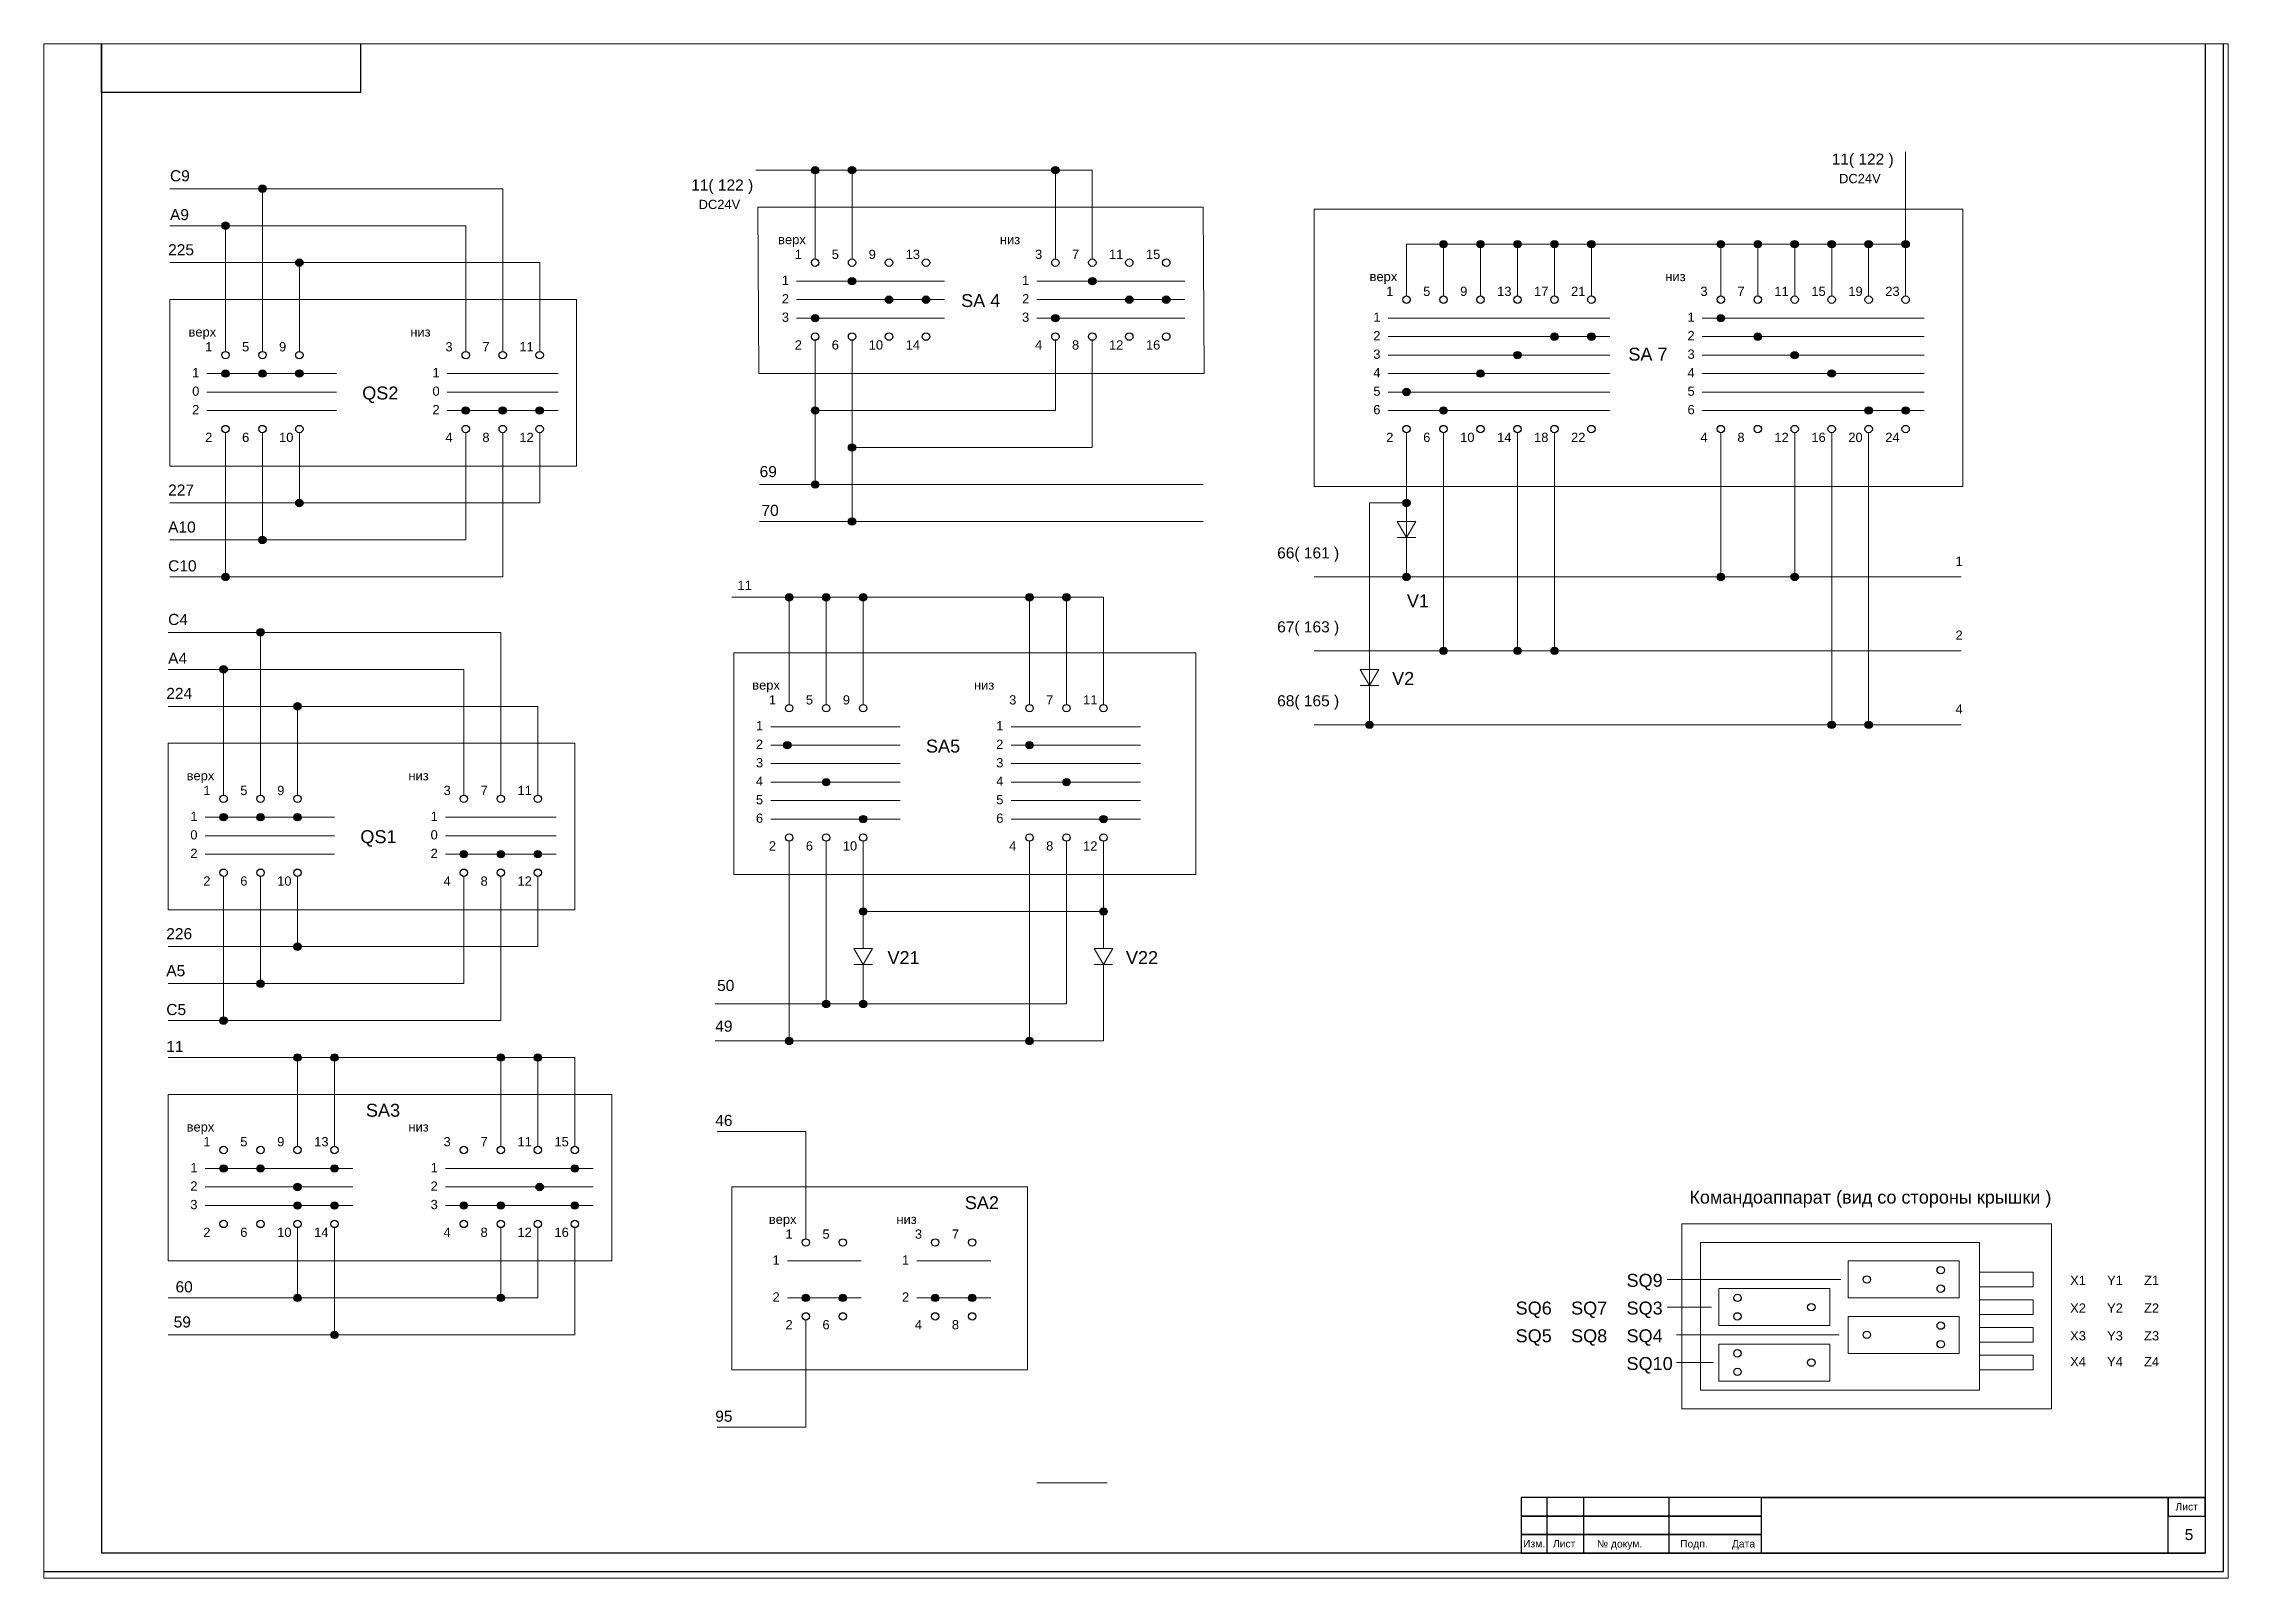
# Paper-space layout 'Лист5' of a CAD drawing. Header units: millimetres. Extents: x 0 to 287, y 0 to 201.
# The model-space entities are those that its viewports show. They can reach past a viewport. Long polylines and large blocks are cut down to what shows.
import ezdxf

# ---------------------------------------------------------------- set-up
doc = ezdxf.new("R2010")
doc.units = ezdxf.units.MM
doc.layers.get('0').update_dxf_attribs({"lineweight": 20})
for name, color, linetype, lineweight in [('Маркировка', 7, 'Continuous', 25), ('Оформление', 7, 'Continuous', 30), ('Элементы', 7, 'Continuous', 25)]:
    doc.layers.add(name, color=color, linetype=linetype, lineweight=lineweight)
doc.styles.get("Standard").update_dxf_attribs({"font": 'arial.ttf'})

psp = doc.layouts.new('Лист5')

msp = doc.modelspace()

# ---------------------------------------------------------------- texts
at = {"layer": 'Маркировка'}
for s, height, p in [('11( 122 )', 3, (5090, 2261.5)), ('C9', 3, (4640.5, 2257)), ('11( 122 )', 3, (4781.5, 2254.5)), ('DC24V', 2.5, (5092, 2256.5)), ('DC24V', 2.5, (4783.5, 2249.5)), ('A9', 3, (4640.5, 2246.5)), ('225', 3, (4640, 2237)), ('верх', 2.5, (4805, 2240)), ('низ', 2.5, (4865, 2240)), ('1', 2.5, (4809.5, 2236)), ('5', 2.5, (4819.5, 2236)), ('9', 2.5, (4829.5, 2236)), ('13', 2.5, (4839.5, 2236)), ('3', 2.5, (4874.5, 2236)), ('7', 2.5, (4884.5, 2236)), ('11', 2.5, (4894.5, 2236)), ('15', 2.5, (4904.5, 2236)), ('1', 2.5, (4806, 2229)), ('1', 2.5, (4871, 2229)), ('верх', 2.5, (4965, 2230)), ('1', 2.5, (4969.5, 2226)), ('5', 2.5, (4979.5, 2226)), ('9', 2.5, (4989.5, 2226)), ('13', 2.5, (4999.5, 2226)), ('17', 2.5, (5009.5, 2226)), ('21', 2.5, (5019.5, 2226)), ('низ', 2.5, (5045, 2230)), ('3', 2.5, (5054.5, 2226)), ('7', 2.5, (5064.5, 2226)), ('11', 2.5, (5074.5, 2226)), ('15', 2.5, (5084.5, 2226)), ('19', 2.5, (5094.5, 2226)), ('23', 2.5, (5104.5, 2226)), ('2', 2.5, (4806, 2224)), ('SA 4', 3.5, (4854.5, 2223)), ('2', 2.5, (4871, 2224)), ('верх', 2.5, (4645.5, 2215)), ('низ', 2.5, (4705.5, 2215)), ('3', 2.5, (4806, 2219)), ('3', 2.5, (4871, 2219)), ('2', 2.5, (4966, 2214)), ('1', 2.5, (4966, 2219)), ('2', 2.5, (5051, 2214)), ('1', 2.5, (5051, 2219)), ('1', 2.5, (4650, 2211)), ('5', 2.5, (4660, 2211)), ('9', 2.5, (4670, 2211)), ('3', 2.5, (4715, 2211)), ('7', 2.5, (4725, 2211)), ('11', 2.5, (4735, 2211)), ('2', 2.5, (4809.5, 2211.5)), ('6', 2.5, (4819.5, 2211.5)), ('10', 2.5, (4829.5, 2211.5)), ('14', 2.5, (4839.5, 2211.5)), ('4', 2.5, (4874.5, 2211.5)), ('8', 2.5, (4884.5, 2211.5)), ('12', 2.5, (4894.5, 2211.5)), ('16', 2.5, (4904.5, 2211.5)), ('3', 2.5, (4966, 2209)), ('SA 7', 3.5, (5035, 2208.5)), ('3', 2.5, (5051, 2209)), ('1', 2.5, (4646.5, 2204)), ('1', 2.5, (4711.5, 2204)), ('4', 2.5, (4966, 2204)), ('4', 2.5, (5051, 2204)), ('0', 2.5, (4646.5, 2199)), ('QS2', 3.5, (4692.5, 2198)), ('0', 2.5, (4711.5, 2199)), ('5', 2.5, (4966, 2199)), ('5', 2.5, (5051, 2199)), ('2', 2.5, (4646.5, 2194)), ('2', 2.5, (4711.5, 2194)), ('6', 2.5, (4966, 2194)), ('6', 2.5, (5051, 2194)), ('2', 2.5, (4650, 2186.5)), ('6', 2.5, (4660, 2186.5)), ('10', 2.5, (4670, 2186.5)), ('4', 2.5, (4715, 2186.5)), ('8', 2.5, (4725, 2186.5)), ('12', 2.5, (4735, 2186.5)), ('2', 2.5, (4969.5, 2186.5)), ('6', 2.5, (4979.5, 2186.5)), ('10', 2.5, (4989.5, 2186.5)), ('14', 2.5, (4999.5, 2186.5)), ('18', 2.5, (5009.5, 2186.5)), ('22', 2.5, (5019.5, 2186.5)), ('4', 2.5, (5054.5, 2186.5)), ('8', 2.5, (5064.5, 2186.5)), ('12', 2.5, (5074.5, 2186.5)), ('16', 2.5, (5084.5, 2186.5)), ('20', 2.5, (5094.5, 2186.5)), ('24', 2.5, (5104.5, 2186.5)), ('227', 3, (4640, 2172)), ('69', 3, (4800, 2177)), ('70', 3, (4800.5, 2166.5)), ('A10', 3, (4640, 2162)), ('66( 161 )', 3, (4940, 2155)), ('C10', 3, (4640, 2151.5)), ('1', 2.5, (5123.5, 2153)), ('11', 2.5, (4794, 2146.5)), ('V1', 3.5, (4975.09, 2141.79)), ('C4', 3, (4640, 2137)), ('67( 163 )', 3, (4940, 2135)), ('2', 2.5, (5123.5, 2133)), ('A4', 3, (4640, 2126.5)), ('V2', 3.5, (4971.09, 2120.79)), ('224', 3, (4639.5, 2117)), ('верх', 2.5, (4798, 2119.5)), ('1', 2.5, (4802.5, 2115.5)), ('5', 2.5, (4812.5, 2115.5)), ('9', 2.5, (4822.5, 2115.5)), ('низ', 2.5, (4858, 2119.5)), ('3', 2.5, (4867.5, 2115.5)), ('7', 2.5, (4877.5, 2115.5)), ('11', 2.5, (4887.5, 2115.5)), ('68( 165 )', 3, (4940, 2115)), ('1', 2.5, (4799, 2108.5)), ('1', 2.5, (4864, 2108.5)), ('4', 2.5, (5123.5, 2113)), ('2', 2.5, (4799, 2103.5)), ('SA5', 3.5, (4845, 2102.5)), ('2', 2.5, (4864, 2103.5)), ('3', 2.5, (4799, 2098.5)), ('3', 2.5, (4864, 2098.5)), ('верх', 2.5, (4645, 2095)), ('1', 2.5, (4649.5, 2091)), ('5', 2.5, (4659.5, 2091)), ('9', 2.5, (4669.5, 2091)), ('низ', 2.5, (4705, 2095)), ('3', 2.5, (4714.5, 2091)), ('7', 2.5, (4724.5, 2091)), ('11', 2.5, (4734.5, 2091)), ('4', 2.5, (4799, 2093.5)), ('4', 2.5, (4864, 2093.5)), ('1', 2.5, (4646, 2084)), ('1', 2.5, (4711, 2084)), ('5', 2.5, (4799, 2088.5)), ('5', 2.5, (4864, 2088.5)), ('0', 2.5, (4646, 2079)), ('QS1', 3.5, (4692, 2078)), ('0', 2.5, (4711, 2079)), ('6', 2.5, (4799, 2083.5)), ('6', 2.5, (4864, 2083.5)), ('2', 2.5, (4646, 2074)), ('2', 2.5, (4711, 2074)), ('2', 2.5, (4802.5, 2076)), ('6', 2.5, (4812.5, 2076)), ('10', 2.5, (4822.5, 2076)), ('4', 2.5, (4867.5, 2076)), ('8', 2.5, (4877.5, 2076)), ('12', 2.5, (4887.5, 2076)), ('2', 2.5, (4649.5, 2066.5)), ('6', 2.5, (4659.5, 2066.5)), ('10', 2.5, (4669.5, 2066.5)), ('4', 2.5, (4714.5, 2066.5)), ('8', 2.5, (4724.5, 2066.5)), ('12', 2.5, (4734.5, 2066.5)), ('226', 3, (4639.5, 2052)), ('A5', 3, (4639.5, 2042)), ('V21', 3.5, (4834.59, 2045.29)), ('V22', 3.5, (4899.09, 2045.29)), ('50', 3, (4788.5, 2038)), ('C5', 3, (4639.5, 2031.5)), ('49', 3, (4788, 2027)), ('11', 3, (4639.5, 2021.5)), ('SA3', 3.5, (4693.5, 2004)), ('46', 3, (4788, 2001.5)), ('верх', 2.5, (4645, 2000)), ('1', 2.5, (4649.5, 1996)), ('5', 2.5, (4659.5, 1996)), ('9', 2.5, (4669.5, 1996)), ('13', 2.5, (4679.5, 1996)), ('низ', 2.5, (4705, 2000)), ('3', 2.5, (4714.5, 1996)), ('7', 2.5, (4724.5, 1996)), ('11', 2.5, (4734.5, 1996)), ('15', 2.5, (4744.5, 1996)), ('2', 2.5, (4646, 1984)), ('1', 2.5, (4646, 1989)), ('2', 2.5, (4711, 1984)), ('1', 2.5, (4711, 1989)), ('3', 2.5, (4646, 1979)), ('3', 2.5, (4711, 1979)), ('SA2', 3.5, (4855.5, 1979)), ('Командоаппарат (вид со стороны крышки )', 3.5, (5051.5, 1980.5)), ('2', 2.5, (4649.5, 1971.5)), ('6', 2.5, (4659.5, 1971.5)), ('10', 2.5, (4669.5, 1971.5)), ('14', 2.5, (4679.5, 1971.5)), ('4', 2.5, (4714.5, 1971.5)), ('8', 2.5, (4724.5, 1971.5)), ('12', 2.5, (4734.5, 1971.5)), ('16', 2.5, (4744.5, 1971.5)), ('верх', 2.5, (4802.5, 1975)), ('низ', 2.5, (4837, 1975)), ('1', 2.5, (4807, 1971)), ('5', 2.5, (4817, 1971)), ('3', 2.5, (4842, 1971)), ('7', 2.5, (4852, 1971)), ('1', 2.5, (4803.5, 1964)), ('1', 2.5, (4838.5, 1964)), ('60', 3, (4642, 1956.5)), ('2', 2.5, (4803.5, 1954)), ('2', 2.5, (4838.5, 1954)), ('SQ9', 3.5, (5034.5, 1958)), ('X1', 2.5, (5154.5, 1958.5)), ('Y1', 2.5, (5164.5, 1958.5)), ('Z1', 2.5, (5174.5, 1958.5)), ('SQ6', 3.5, (5004.5, 1950.5)), ('SQ7', 3.5, (5019.5, 1950.5)), ('SQ3', 3.5, (5034.5, 1950.5)), ('X2', 2.5, (5154.5, 1951)), ('Y2', 2.5, (5164.5, 1951)), ('Z2', 2.5, (5174.5, 1951)), ('59', 3, (4641.5, 1947)), ('2', 2.5, (4807, 1946.5)), ('6', 2.5, (4817, 1946.5)), ('4', 2.5, (4842, 1946.5)), ('8', 2.5, (4852, 1946.5)), ('SQ5', 3.5, (5004.5, 1943)), ('SQ8', 3.5, (5019.5, 1943)), ('SQ4', 3.5, (5034.5, 1943)), ('X3', 2.5, (5154.5, 1943.5)), ('Y3', 2.5, (5164.5, 1943.5)), ('Z3', 2.5, (5174.5, 1943.5)), ('SQ10', 3.5, (5034.5, 1935.5)), ('X4', 2.5, (5154.5, 1936.5)), ('Y4', 2.5, (5164.5, 1936.5)), ('Z4', 2.5, (5174.5, 1936.5)), ('95', 3, (4788, 1921.5))]:
    msp.add_text(s, height=height, dxfattribs=at).set_placement(p)
at = {"layer": 'Оформление'}
for s, height, p in [('Лист', 2, (5183, 1897.5)), ('5', 3, (5185.5, 1889.5)), ('Изм.', 2, (5006.5, 1887.52)), ('Лист', 2, (5014.6, 1887.51)), ('№ докум.', 2, (5026.52, 1887.49)), ('Подп.', 2, (5049, 1887.5)), ('Дата', 2, (5063, 1887.5))]:
    msp.add_text(s, height=height, dxfattribs=at).set_placement(p)

# ---------------------------------------------------------------- hatches: boundary and pattern name
h = msp.add_hatch(color=256)
h.dxf.hatch_style = 1
h.set_gradient(color1=(255, 255, 255), one_color=1, tint=1)
h.paths.add_polyline_path([(4816, 2260, 1), (4814, 2260, 1)])
h = msp.add_hatch(color=256)
h.dxf.hatch_style = 1
h.set_gradient(color1=(255, 255, 255), one_color=1, tint=1)
h.paths.add_polyline_path([(4826, 2260, 1), (4824, 2260, 1)])
h = msp.add_hatch(color=256)
h.dxf.hatch_style = 1
h.set_gradient(color1=(255, 255, 255), one_color=1, tint=1)
h.paths.add_polyline_path([(4881, 2260, 1), (4879, 2260, 1)])
h = msp.add_hatch(color=256)
h.dxf.hatch_style = 1
h.set_gradient(color1=(255, 255, 255), one_color=1, tint=1)
h.paths.add_polyline_path([(4666.5, 2255, 1), (4664.5, 2255, 1)])
h = msp.add_hatch(color=256)
h.dxf.hatch_style = 1
h.set_gradient(color1=(255, 255, 255), one_color=1, tint=1)
h.paths.add_polyline_path([(4656.5, 2245, 1), (4654.5, 2245, 1)])
h = msp.add_hatch(color=256)
h.dxf.hatch_style = 1
h.set_gradient(color1=(255, 255, 255), one_color=1, tint=1)
h.paths.add_polyline_path([(4986, 2240, 1), (4984, 2240, 1)])
h = msp.add_hatch(color=256)
h.dxf.hatch_style = 1
h.set_gradient(color1=(255, 255, 255), one_color=1, tint=1)
h.paths.add_polyline_path([(4996, 2240, 1), (4994, 2240, 1)])
h = msp.add_hatch(color=256)
h.dxf.hatch_style = 1
h.set_gradient(color1=(255, 255, 255), one_color=1, tint=1)
h.paths.add_polyline_path([(5006, 2240, 1), (5004, 2240, 1)])
h = msp.add_hatch(color=256)
h.dxf.hatch_style = 1
h.set_gradient(color1=(255, 255, 255), one_color=1, tint=1)
h.paths.add_polyline_path([(5016, 2240, 1), (5014, 2240, 1)])
h = msp.add_hatch(color=256)
h.dxf.hatch_style = 1
h.set_gradient(color1=(255, 255, 255), one_color=1, tint=1)
h.paths.add_polyline_path([(5026, 2240, 1), (5024, 2240, 1)])
h = msp.add_hatch(color=256)
h.dxf.hatch_style = 1
h.set_gradient(color1=(255, 255, 255), one_color=1, tint=1)
h.paths.add_polyline_path([(5061, 2240, 1), (5059, 2240, 1)])
h = msp.add_hatch(color=256)
h.dxf.hatch_style = 1
h.set_gradient(color1=(255, 255, 255), one_color=1, tint=1)
h.paths.add_polyline_path([(5071, 2240, 1), (5069, 2240, 1)])
h = msp.add_hatch(color=256)
h.dxf.hatch_style = 1
h.set_gradient(color1=(255, 255, 255), one_color=1, tint=1)
h.paths.add_polyline_path([(5081, 2240, 1), (5079, 2240, 1)])
h = msp.add_hatch(color=256)
h.dxf.hatch_style = 1
h.set_gradient(color1=(255, 255, 255), one_color=1, tint=1)
h.paths.add_polyline_path([(5091, 2240, 1), (5089, 2240, 1)])
h = msp.add_hatch(color=256)
h.dxf.hatch_style = 1
h.set_gradient(color1=(255, 255, 255), one_color=1, tint=1)
h.paths.add_polyline_path([(5101, 2240, 1), (5099, 2240, 1)])
h = msp.add_hatch(color=256)
h.dxf.hatch_style = 1
h.set_gradient(color1=(255, 255, 255), one_color=1, tint=1)
h.paths.add_polyline_path([(5111, 2240, 1), (5109, 2240, 1)])
h = msp.add_hatch(color=256)
h.dxf.hatch_style = 1
h.set_gradient(color1=(255, 255, 255), one_color=1, tint=1)
h.paths.add_polyline_path([(4676.5, 2235, 1), (4674.5, 2235, 1)])
h = msp.add_hatch(color=256)
h.dxf.hatch_style = 1
h.set_gradient(color1=(255, 255, 255), one_color=1, tint=1)
h.paths.add_polyline_path([(4826, 2230, 1), (4824, 2230, 1)])
h = msp.add_hatch(color=256)
h.dxf.hatch_style = 1
h.set_gradient(color1=(255, 255, 255), one_color=1, tint=1)
h.paths.add_polyline_path([(4891, 2230, 1), (4889, 2230, 1)])
h = msp.add_hatch(color=256)
h.dxf.hatch_style = 1
h.set_gradient(color1=(255, 255, 255), one_color=1, tint=1)
h.paths.add_polyline_path([(4836, 2225, 1), (4834, 2225, 1)])
h = msp.add_hatch(color=256)
h.dxf.hatch_style = 1
h.set_gradient(color1=(255, 255, 255), one_color=1, tint=1)
h.paths.add_polyline_path([(4846, 2225, 1), (4844, 2225, 1)])
h = msp.add_hatch(color=256)
h.dxf.hatch_style = 1
h.set_gradient(color1=(255, 255, 255), one_color=1, tint=1)
h.paths.add_polyline_path([(4901, 2225, 1), (4899, 2225, 1)])
h = msp.add_hatch(color=256)
h.dxf.hatch_style = 1
h.set_gradient(color1=(255, 255, 255), one_color=1, tint=1)
h.paths.add_polyline_path([(4911, 2225, 1), (4909, 2225, 1)])
h = msp.add_hatch(color=256)
h.dxf.hatch_style = 1
h.set_gradient(color1=(255, 255, 255), one_color=1, tint=1)
h.paths.add_polyline_path([(4816, 2220, 1), (4814, 2220, 1)])
h = msp.add_hatch(color=256)
h.dxf.hatch_style = 1
h.set_gradient(color1=(255, 255, 255), one_color=1, tint=1)
h.paths.add_polyline_path([(4881, 2220, 1), (4879, 2220, 1)])
h = msp.add_hatch(color=256)
h.dxf.hatch_style = 1
h.set_gradient(color1=(255, 255, 255), one_color=1, tint=1)
h.paths.add_polyline_path([(5061, 2220, 1), (5059, 2220, 1)])
h = msp.add_hatch(color=256)
h.dxf.hatch_style = 1
h.set_gradient(color1=(255, 255, 255), one_color=1, tint=1)
h.paths.add_polyline_path([(5006, 2210, 1), (5004, 2210, 1)])
h = msp.add_hatch(color=256)
h.dxf.hatch_style = 1
h.set_gradient(color1=(255, 255, 255), one_color=1, tint=1)
h.paths.add_polyline_path([(5016, 2215, 1), (5014, 2215, 1)])
h = msp.add_hatch(color=256)
h.dxf.hatch_style = 1
h.set_gradient(color1=(255, 255, 255), one_color=1, tint=1)
h.paths.add_polyline_path([(5026, 2215, 1), (5024, 2215, 1)])
h = msp.add_hatch(color=256)
h.dxf.hatch_style = 1
h.set_gradient(color1=(255, 255, 255), one_color=1, tint=1)
h.paths.add_polyline_path([(5071, 2215, 1), (5069, 2215, 1)])
h = msp.add_hatch(color=256)
h.dxf.hatch_style = 1
h.set_gradient(color1=(255, 255, 255), one_color=1, tint=1)
h.paths.add_polyline_path([(5081, 2210, 1), (5079, 2210, 1)])
h = msp.add_hatch(color=256)
h.dxf.hatch_style = 1
h.set_gradient(color1=(255, 255, 255), one_color=1, tint=1)
h.paths.add_polyline_path([(4656.5, 2205, 1), (4654.5, 2205, 1)])
h = msp.add_hatch(color=256)
h.dxf.hatch_style = 1
h.set_gradient(color1=(255, 255, 255), one_color=1, tint=1)
h.paths.add_polyline_path([(4666.5, 2205, 1), (4664.5, 2205, 1)])
h = msp.add_hatch(color=256)
h.dxf.hatch_style = 1
h.set_gradient(color1=(255, 255, 255), one_color=1, tint=1)
h.paths.add_polyline_path([(4676.5, 2205, 1), (4674.5, 2205, 1)])
h = msp.add_hatch(color=256)
h.dxf.hatch_style = 1
h.set_gradient(color1=(255, 255, 255), one_color=1, tint=1)
h.paths.add_polyline_path([(4996, 2205, 1), (4994, 2205, 1)])
h = msp.add_hatch(color=256)
h.dxf.hatch_style = 1
h.set_gradient(color1=(255, 255, 255), one_color=1, tint=1)
h.paths.add_polyline_path([(5091, 2205, 1), (5089, 2205, 1)])
h = msp.add_hatch(color=256)
h.dxf.hatch_style = 1
h.set_gradient(color1=(255, 255, 255), one_color=1, tint=1)
h.paths.add_polyline_path([(4976, 2200, 1), (4974, 2200, 1)])
h = msp.add_hatch(color=256)
h.dxf.hatch_style = 1
h.set_gradient(color1=(255, 255, 255), one_color=1, tint=1)
h.paths.add_polyline_path([(4721.5, 2195, 1), (4719.5, 2195, 1)])
h = msp.add_hatch(color=256)
h.dxf.hatch_style = 1
h.set_gradient(color1=(255, 255, 255), one_color=1, tint=1)
h.paths.add_polyline_path([(4731.5, 2195, 1), (4729.5, 2195, 1)])
h = msp.add_hatch(color=256)
h.dxf.hatch_style = 1
h.set_gradient(color1=(255, 255, 255), one_color=1, tint=1)
h.paths.add_polyline_path([(4741.5, 2195, 1), (4739.5, 2195, 1)])
h = msp.add_hatch(color=256)
h.dxf.hatch_style = 1
h.set_gradient(color1=(255, 255, 255), one_color=1, tint=1)
h.paths.add_polyline_path([(4816, 2195, 1), (4814, 2195, 1)])
h = msp.add_hatch(color=256)
h.dxf.hatch_style = 1
h.set_gradient(color1=(255, 255, 255), one_color=1, tint=1)
h.paths.add_polyline_path([(4986, 2195, 1), (4984, 2195, 1)])
h = msp.add_hatch(color=256)
h.dxf.hatch_style = 1
h.set_gradient(color1=(255, 255, 255), one_color=1, tint=1)
h.paths.add_polyline_path([(5101, 2195, 1), (5099, 2195, 1)])
h = msp.add_hatch(color=256)
h.dxf.hatch_style = 1
h.set_gradient(color1=(255, 255, 255), one_color=1, tint=1)
h.paths.add_polyline_path([(5111, 2195, 1), (5109, 2195, 1)])
h = msp.add_hatch(color=256)
h.dxf.hatch_style = 1
h.set_gradient(color1=(255, 255, 255), one_color=1, tint=1)
h.paths.add_polyline_path([(4826, 2185, 1), (4824, 2185, 1)])
h = msp.add_hatch(color=256)
h.dxf.hatch_style = 1
h.set_gradient(color1=(255, 255, 255), one_color=1, tint=1)
h.paths.add_polyline_path([(4816, 2175, 1), (4814, 2175, 1)])
h = msp.add_hatch(color=256)
h.dxf.hatch_style = 1
h.set_gradient(color1=(255, 255, 255), one_color=1, tint=1)
h.paths.add_polyline_path([(4676.5, 2170, 1), (4674.5, 2170, 1)])
h = msp.add_hatch(color=256)
h.dxf.hatch_style = 1
h.set_gradient(color1=(255, 255, 255), one_color=1, tint=1)
h.paths.add_polyline_path([(4976, 2170, 1), (4974, 2170, 1)])
h = msp.add_hatch(color=256)
h.dxf.hatch_style = 1
h.set_gradient(color1=(255, 255, 255), one_color=1, tint=1)
h.paths.add_polyline_path([(4826, 2165, 1), (4824, 2165, 1)])
h = msp.add_hatch(color=256)
h.dxf.hatch_style = 1
h.set_gradient(color1=(255, 255, 255), one_color=1, tint=1)
h.paths.add_polyline_path([(4666.5, 2160, 1), (4664.5, 2160, 1)])
h = msp.add_hatch(color=256)
h.dxf.hatch_style = 1
h.set_gradient(color1=(255, 255, 255), one_color=1, tint=1)
h.paths.add_polyline_path([(4656.5, 2150, 1), (4654.5, 2150, 1)])
h = msp.add_hatch(color=256)
h.dxf.hatch_style = 1
h.set_gradient(color1=(255, 255, 255), one_color=1, tint=1)
h.paths.add_polyline_path([(4809, 2144.5, 1), (4807, 2144.5, 1)])
h = msp.add_hatch(color=256)
h.dxf.hatch_style = 1
h.set_gradient(color1=(255, 255, 255), one_color=1, tint=1)
h.paths.add_polyline_path([(4819, 2144.5, 1), (4817, 2144.5, 1)])
h = msp.add_hatch(color=256)
h.dxf.hatch_style = 1
h.set_gradient(color1=(255, 255, 255), one_color=1, tint=1)
h.paths.add_polyline_path([(4829, 2144.5, 1), (4827, 2144.5, 1)])
h = msp.add_hatch(color=256)
h.dxf.hatch_style = 1
h.set_gradient(color1=(255, 255, 255), one_color=1, tint=1)
h.paths.add_polyline_path([(4874, 2144.5, 1), (4872, 2144.5, 1)])
h = msp.add_hatch(color=256)
h.dxf.hatch_style = 1
h.set_gradient(color1=(255, 255, 255), one_color=1, tint=1)
h.paths.add_polyline_path([(4884, 2144.5, 1), (4882, 2144.5, 1)])
h = msp.add_hatch(color=256)
h.dxf.hatch_style = 1
h.set_gradient(color1=(255, 255, 255), one_color=1, tint=1)
h.paths.add_polyline_path([(4976, 2150, 1), (4974, 2150, 1)])
h = msp.add_hatch(color=256)
h.dxf.hatch_style = 1
h.set_gradient(color1=(255, 255, 255), one_color=1, tint=1)
h.paths.add_polyline_path([(5061, 2150, 1), (5059, 2150, 1)])
h = msp.add_hatch(color=256)
h.dxf.hatch_style = 1
h.set_gradient(color1=(255, 255, 255), one_color=1, tint=1)
h.paths.add_polyline_path([(5081, 2150, 1), (5079, 2150, 1)])
h = msp.add_hatch(color=256)
h.dxf.hatch_style = 1
h.set_gradient(color1=(255, 255, 255), one_color=1, tint=1)
h.paths.add_polyline_path([(4666, 2135, 1), (4664, 2135, 1)])
h = msp.add_hatch(color=256)
h.dxf.hatch_style = 1
h.set_gradient(color1=(255, 255, 255), one_color=1, tint=1)
h.paths.add_polyline_path([(4986, 2130, 1), (4984, 2130, 1)])
h = msp.add_hatch(color=256)
h.dxf.hatch_style = 1
h.set_gradient(color1=(255, 255, 255), one_color=1, tint=1)
h.paths.add_polyline_path([(5006, 2130, 1), (5004, 2130, 1)])
h = msp.add_hatch(color=256)
h.dxf.hatch_style = 1
h.set_gradient(color1=(255, 255, 255), one_color=1, tint=1)
h.paths.add_polyline_path([(5016, 2130, 1), (5014, 2130, 1)])
h = msp.add_hatch(color=256)
h.dxf.hatch_style = 1
h.set_gradient(color1=(255, 255, 255), one_color=1, tint=1)
h.paths.add_polyline_path([(4656, 2125, 1), (4654, 2125, 1)])
h = msp.add_hatch(color=256)
h.dxf.hatch_style = 1
h.set_gradient(color1=(255, 255, 255), one_color=1, tint=1)
h.paths.add_polyline_path([(4676, 2115, 1), (4674, 2115, 1)])
h = msp.add_hatch(color=256)
h.dxf.hatch_style = 1
h.set_gradient(color1=(255, 255, 255), one_color=1, tint=1)
h.paths.add_polyline_path([(4966, 2110, 1), (4964, 2110, 1)])
h = msp.add_hatch(color=256)
h.dxf.hatch_style = 1
h.set_gradient(color1=(255, 255, 255), one_color=1, tint=1)
h.paths.add_polyline_path([(5091, 2110, 1), (5089, 2110, 1)])
h = msp.add_hatch(color=256)
h.dxf.hatch_style = 1
h.set_gradient(color1=(255, 255, 255), one_color=1, tint=1)
h.paths.add_polyline_path([(5101, 2110, 1), (5099, 2110, 1)])
h = msp.add_hatch(color=256)
h.dxf.hatch_style = 1
h.set_gradient(color1=(255, 255, 255), one_color=1, tint=1)
h.paths.add_polyline_path([(4808.5, 2104.5, 1), (4806.5, 2104.5, 1)])
h = msp.add_hatch(color=256)
h.dxf.hatch_style = 1
h.set_gradient(color1=(255, 255, 255), one_color=1, tint=1)
h.paths.add_polyline_path([(4874, 2104.5, 1), (4872, 2104.5, 1)])
h = msp.add_hatch(color=256)
h.dxf.hatch_style = 1
h.set_gradient(color1=(255, 255, 255), one_color=1, tint=1)
h.paths.add_polyline_path([(4819, 2094.5, 1), (4817, 2094.5, 1)])
h = msp.add_hatch(color=256)
h.dxf.hatch_style = 1
h.set_gradient(color1=(255, 255, 255), one_color=1, tint=1)
h.paths.add_polyline_path([(4884, 2094.5, 1), (4882, 2094.5, 1)])
h = msp.add_hatch(color=256)
h.dxf.hatch_style = 1
h.set_gradient(color1=(255, 255, 255), one_color=1, tint=1)
h.paths.add_polyline_path([(4656, 2085, 1), (4654, 2085, 1)])
h = msp.add_hatch(color=256)
h.dxf.hatch_style = 1
h.set_gradient(color1=(255, 255, 255), one_color=1, tint=1)
h.paths.add_polyline_path([(4666, 2085, 1), (4664, 2085, 1)])
h = msp.add_hatch(color=256)
h.dxf.hatch_style = 1
h.set_gradient(color1=(255, 255, 255), one_color=1, tint=1)
h.paths.add_polyline_path([(4676, 2085, 1), (4674, 2085, 1)])
h = msp.add_hatch(color=256)
h.dxf.hatch_style = 1
h.set_gradient(color1=(255, 255, 255), one_color=1, tint=1)
h.paths.add_polyline_path([(4829, 2084.5, 1), (4827, 2084.5, 1)])
h = msp.add_hatch(color=256)
h.dxf.hatch_style = 1
h.set_gradient(color1=(255, 255, 255), one_color=1, tint=1)
h.paths.add_polyline_path([(4894, 2084.5, 1), (4892, 2084.5, 1)])
h = msp.add_hatch(color=256)
h.dxf.hatch_style = 1
h.set_gradient(color1=(255, 255, 255), one_color=1, tint=1)
h.paths.add_polyline_path([(4721, 2075, 1), (4719, 2075, 1)])
h = msp.add_hatch(color=256)
h.dxf.hatch_style = 1
h.set_gradient(color1=(255, 255, 255), one_color=1, tint=1)
h.paths.add_polyline_path([(4731, 2075, 1), (4729, 2075, 1)])
h = msp.add_hatch(color=256)
h.dxf.hatch_style = 1
h.set_gradient(color1=(255, 255, 255), one_color=1, tint=1)
h.paths.add_polyline_path([(4741, 2075, 1), (4739, 2075, 1)])
h = msp.add_hatch(color=256)
h.dxf.hatch_style = 1
h.set_gradient(color1=(255, 255, 255), one_color=1, tint=1)
h.paths.add_polyline_path([(4829, 2059.5, 1), (4827, 2059.5, 1)])
h = msp.add_hatch(color=256)
h.dxf.hatch_style = 1
h.set_gradient(color1=(255, 255, 255), one_color=1, tint=1)
h.paths.add_polyline_path([(4894, 2059.5, 1), (4892, 2059.5, 1)])
h = msp.add_hatch(color=256)
h.dxf.hatch_style = 1
h.set_gradient(color1=(255, 255, 255), one_color=1, tint=1)
h.paths.add_polyline_path([(4676, 2050, 1), (4674, 2050, 1)])
h = msp.add_hatch(color=256)
h.dxf.hatch_style = 1
h.set_gradient(color1=(255, 255, 255), one_color=1, tint=1)
h.paths.add_polyline_path([(4666, 2040, 1), (4664, 2040, 1)])
h = msp.add_hatch(color=256)
h.dxf.hatch_style = 1
h.set_gradient(color1=(255, 255, 255), one_color=1, tint=1)
h.paths.add_polyline_path([(4819, 2034.5, 1), (4817, 2034.5, 1)])
h = msp.add_hatch(color=256)
h.dxf.hatch_style = 1
h.set_gradient(color1=(255, 255, 255), one_color=1, tint=1)
h.paths.add_polyline_path([(4829, 2034.5, 1), (4827, 2034.5, 1)])
h = msp.add_hatch(color=256)
h.dxf.hatch_style = 1
h.set_gradient(color1=(255, 255, 255), one_color=1, tint=1)
h.paths.add_polyline_path([(4656, 2030, 1), (4654, 2030, 1)])
h = msp.add_hatch(color=256)
h.dxf.hatch_style = 1
h.set_gradient(color1=(255, 255, 255), one_color=1, tint=1)
h.paths.add_polyline_path([(4809, 2024.5, 1), (4807, 2024.5, 1)])
h = msp.add_hatch(color=256)
h.dxf.hatch_style = 1
h.set_gradient(color1=(255, 255, 255), one_color=1, tint=1)
h.paths.add_polyline_path([(4874, 2024.5, 1), (4872, 2024.5, 1)])
h = msp.add_hatch(color=256)
h.dxf.hatch_style = 1
h.set_gradient(color1=(255, 255, 255), one_color=1, tint=1)
h.paths.add_polyline_path([(4676, 2020, 1), (4674, 2020, 1)])
h = msp.add_hatch(color=256)
h.dxf.hatch_style = 1
h.set_gradient(color1=(255, 255, 255), one_color=1, tint=1)
h.paths.add_polyline_path([(4686, 2020, 1), (4684, 2020, 1)])
h = msp.add_hatch(color=256)
h.dxf.hatch_style = 1
h.set_gradient(color1=(255, 255, 255), one_color=1, tint=1)
h.paths.add_polyline_path([(4731, 2020, 1), (4729, 2020, 1)])
h = msp.add_hatch(color=256)
h.dxf.hatch_style = 1
h.set_gradient(color1=(255, 255, 255), one_color=1, tint=1)
h.paths.add_polyline_path([(4741, 2020, 1), (4739, 2020, 1)])
h = msp.add_hatch(color=256)
h.dxf.hatch_style = 1
h.set_gradient(color1=(255, 255, 255), one_color=1, tint=1)
h.paths.add_polyline_path([(4656, 1990, 1), (4654, 1990, 1)])
h = msp.add_hatch(color=256)
h.dxf.hatch_style = 1
h.set_gradient(color1=(255, 255, 255), one_color=1, tint=1)
h.paths.add_polyline_path([(4666, 1990, 1), (4664, 1990, 1)])
h = msp.add_hatch(color=256)
h.dxf.hatch_style = 1
h.set_gradient(color1=(255, 255, 255), one_color=1, tint=1)
h.paths.add_polyline_path([(4676, 1985, 1), (4674, 1985, 1)])
h = msp.add_hatch(color=256)
h.dxf.hatch_style = 1
h.set_gradient(color1=(255, 255, 255), one_color=1, tint=1)
h.paths.add_polyline_path([(4686, 1990, 1), (4684, 1990, 1)])
h = msp.add_hatch(color=256)
h.dxf.hatch_style = 1
h.set_gradient(color1=(255, 255, 255), one_color=1, tint=1)
h.paths.add_polyline_path([(4741.5, 1985, 1), (4739.5, 1985, 1)])
h = msp.add_hatch(color=256)
h.dxf.hatch_style = 1
h.set_gradient(color1=(255, 255, 255), one_color=1, tint=1)
h.paths.add_polyline_path([(4751, 1990, 1), (4749, 1990, 1)])
h = msp.add_hatch(color=256)
h.dxf.hatch_style = 1
h.set_gradient(color1=(255, 255, 255), one_color=1, tint=1)
h.paths.add_polyline_path([(4676, 1980, 1), (4674, 1980, 1)])
h = msp.add_hatch(color=256)
h.dxf.hatch_style = 1
h.set_gradient(color1=(255, 255, 255), one_color=1, tint=1)
h.paths.add_polyline_path([(4686, 1980, 1), (4684, 1980, 1)])
h = msp.add_hatch(color=256)
h.dxf.hatch_style = 1
h.set_gradient(color1=(255, 255, 255), one_color=1, tint=1)
h.paths.add_polyline_path([(4721, 1980, 1), (4719, 1980, 1)])
h = msp.add_hatch(color=256)
h.dxf.hatch_style = 1
h.set_gradient(color1=(255, 255, 255), one_color=1, tint=1)
h.paths.add_polyline_path([(4731, 1980, 1), (4729, 1980, 1)])
h = msp.add_hatch(color=256)
h.dxf.hatch_style = 1
h.set_gradient(color1=(255, 255, 255), one_color=1, tint=1)
h.paths.add_polyline_path([(4751, 1980, 1), (4749, 1980, 1)])
h = msp.add_hatch(color=256)
h.dxf.hatch_style = 1
h.set_gradient(color1=(255, 255, 255), one_color=1, tint=1)
h.paths.add_polyline_path([(4676, 1955, 1), (4674, 1955, 1)])
h = msp.add_hatch(color=256)
h.dxf.hatch_style = 1
h.set_gradient(color1=(255, 255, 255), one_color=1, tint=1)
h.paths.add_polyline_path([(4731, 1955, 1), (4729, 1955, 1)])
h = msp.add_hatch(color=256)
h.dxf.hatch_style = 1
h.set_gradient(color1=(255, 255, 255), one_color=1, tint=1)
h.paths.add_polyline_path([(4813.5, 1955, 1), (4811.5, 1955, 1)])
h = msp.add_hatch(color=256)
h.dxf.hatch_style = 1
h.set_gradient(color1=(255, 255, 255), one_color=1, tint=1)
h.paths.add_polyline_path([(4823.5, 1955, 1), (4821.5, 1955, 1)])
h = msp.add_hatch(color=256)
h.dxf.hatch_style = 1
h.set_gradient(color1=(255, 255, 255), one_color=1, tint=1)
h.paths.add_polyline_path([(4848.5, 1955, 1), (4846.5, 1955, 1)])
h = msp.add_hatch(color=256)
h.dxf.hatch_style = 1
h.set_gradient(color1=(255, 255, 255), one_color=1, tint=1)
h.paths.add_polyline_path([(4858.5, 1955, 1), (4856.5, 1955, 1)])
h = msp.add_hatch(color=256)
h.dxf.hatch_style = 1
h.set_gradient(color1=(255, 255, 255), one_color=1, tint=1)
h.paths.add_polyline_path([(4686, 1945, 1), (4684, 1945, 1)])

# ---------------------------------------------------------------- linework, layer by layer
for p, q in [((5110, 2265), (5110, 2226)), ((4799, 2260), (4890, 2260)), ((4815, 2236), (4815, 2260)), ((4825, 2260), (4825, 2236)), ((4880, 2236), (4880, 2260)), ((4890, 2236), (4890, 2260)), ((4640.5, 2255), (4730.5, 2255)), ((4665.5, 2211), (4665.5, 2255)), ((4730.5, 2211), (4730.5, 2255)), ((4640.5, 2245), (4720.5, 2245)), ((4655.5, 2211), (4655.5, 2245)), ((4720.5, 2211), (4720.5, 2245)), ((4975, 2240), (5110, 2240)), ((4975, 2240), (4975, 2226)), ((4985, 2240), (4985, 2226)), ((4995, 2240), (4995, 2226)), ((5005, 2240), (5005, 2226)), ((5015, 2240), (5015, 2226)), ((5025, 2240), (5025, 2226)), ((5060, 2240), (5060, 2226)), ((5070, 2240), (5070, 2226)), ((5080, 2240), (5080, 2226)), ((5090, 2240), (5090, 2226)), ((5100, 2240), (5100, 2226)), ((4640.5, 2235), (4740.5, 2235)), ((4675.5, 2211), (4675.5, 2235)), ((4740.5, 2235), (4740.5, 2211)), ((4810, 2230), (4850, 2230)), ((4875, 2230), (4915, 2230)), ((4810, 2225), (4850, 2225)), ((4875, 2225), (4915, 2225)), ((4810, 2220), (4850, 2220)), ((4875, 2220), (4915, 2220)), ((4970, 2220), (5030, 2220)), ((5055, 2220), (5115, 2220)), ((4815, 2175), (4815, 2214)), ((4825, 2165), (4825, 2214)), ((4880, 2214), (4880, 2195)), ((4890, 2214), (4890, 2185)), ((4970, 2215), (5030, 2215)), ((5055, 2215), (5115, 2215)), ((4650.5, 2205), (4685.5, 2205)), ((4715.5, 2205), (4745.5, 2205)), ((4970, 2210), (5030, 2210)), ((4970, 2205), (5030, 2205)), ((5055, 2210), (5115, 2210)), ((5055, 2205), (5115, 2205)), ((4650.5, 2200), (4685.5, 2200)), ((4715.5, 2200), (4745.5, 2200)), ((4970, 2200), (5030, 2200)), ((5055, 2200), (5115, 2200)), ((4650.5, 2195), (4685.5, 2195)), ((4715.5, 2195), (4745.5, 2195)), ((4880, 2195), (4815, 2195)), ((4970, 2195), (5030, 2195)), ((5055, 2195), (5115, 2195)), ((4655.5, 2189), (4655.5, 2150)), ((4665.5, 2189), (4665.5, 2160)), ((4675.5, 2189), (4675.5, 2170)), ((4720.5, 2160), (4720.5, 2189)), ((4730.5, 2150), (4730.5, 2189)), ((4740.5, 2170), (4740.5, 2189)), ((4975, 2189), (4975, 2150)), ((4985, 2189), (4985, 2130)), ((5005, 2189), (5005, 2130)), ((5015, 2189), (5015, 2130)), ((5060, 2189), (5060, 2150)), ((5080, 2189), (5080, 2150)), ((5090, 2189), (5090, 2110)), ((5100, 2189), (5100, 2110)), ((4890, 2185), (4825, 2185)), ((4800, 2175), (4920, 2175)), ((4640.5, 2170), (4740.5, 2170)), ((4975, 2170), (4965, 2170)), ((4965, 2170), (4965, 2110)), ((4800, 2165), (4920, 2165)), ((4972.48, 2165), (4975, 2160.64)), ((4972.48, 2165), (4977.52, 2165)), ((4975, 2160.64), (4977.52, 2165)), ((4640.5, 2160), (4720.5, 2160)), ((4977.5, 2160.64), (4972.48, 2160.64)), ((4640.5, 2150), (4730.5, 2150)), ((4950, 2150), (5125, 2150)), ((4792.5, 2144.5), (4893, 2144.5)), ((4808, 2144.5), (4808, 2115.5)), ((4818, 2144.5), (4818, 2115.5)), ((4828, 2144.5), (4828, 2115.5)), ((4873, 2144.5), (4873, 2115.5)), ((4883, 2144.5), (4883, 2115.5)), ((4893, 2144.5), (4893, 2115.5)), ((4640, 2135), (4730, 2135)), ((4665, 2091), (4665, 2135)), ((4730, 2091), (4730, 2135)), ((4950, 2130), (5125, 2130)), ((4640, 2125), (4720, 2125)), ((4655, 2091), (4655, 2125)), ((4720, 2091), (4720, 2125)), ((4962.48, 2125), (4965, 2120.64)), ((4962.48, 2125), (4967.52, 2125)), ((4965, 2120.64), (4967.52, 2125)), ((4967.5, 2120.64), (4962.48, 2120.64)), ((4640, 2115), (4740, 2115)), ((4675, 2091), (4675, 2115)), ((4740, 2115), (4740, 2091)), ((4950, 2110), (5125, 2110)), ((4803, 2109.5), (4838, 2109.5)), ((4803, 2104.5), (4838, 2104.5)), ((4868, 2109.5), (4903, 2109.5)), ((4868, 2104.5), (4903, 2104.5)), ((4803, 2099.5), (4838, 2099.5)), ((4868, 2099.5), (4903, 2099.5)), ((4803, 2094.5), (4838, 2094.5)), ((4868, 2094.5), (4903, 2094.5)), ((4803, 2089.5), (4838, 2089.5)), ((4868, 2089.5), (4903, 2089.5)), ((4650, 2085), (4685, 2085)), ((4715, 2085), (4745, 2085)), ((4803, 2084.5), (4838, 2084.5)), ((4868, 2084.5), (4903, 2084.5)), ((4650, 2080), (4685, 2080)), ((4650, 2075), (4685, 2075)), ((4715, 2080), (4745, 2080)), ((4715, 2075), (4745, 2075)), ((4808, 2078.5), (4808, 2024.5)), ((4818, 2078.5), (4818, 2034.5)), ((4828, 2078.5), (4828, 2049.5)), ((4873, 2078.5), (4873, 2024.5)), ((4883, 2078.5), (4883, 2034.5)), ((4893, 2078.5), (4893, 2049.5)), ((4655, 2069), (4655, 2030)), ((4665, 2069), (4665, 2040)), ((4675, 2069), (4675, 2050)), ((4720, 2040), (4720, 2069)), ((4730, 2030), (4730, 2069)), ((4740, 2050), (4740, 2069)), ((4828, 2059.5), (4893, 2059.5)), ((4640, 2050), (4740, 2050)), ((4825.48, 2049.5), (4828, 2045.14)), ((4825.48, 2049.5), (4830.52, 2049.5)), ((4830.5, 2045.14), (4825.48, 2045.14)), ((4828, 2045.14), (4830.52, 2049.5)), ((4828, 2045.14), (4828, 2034.5)), ((4890.48, 2049.5), (4893, 2045.14)), ((4890.48, 2049.5), (4895.52, 2049.5)), ((4895.5, 2045.14), (4890.48, 2045.14)), ((4893, 2045.14), (4895.52, 2049.5)), ((4893, 2045.14), (4893, 2024.5)), ((4640, 2040), (4720, 2040)), ((4828, 2034.5), (4788, 2034.5)), ((4883, 2034.5), (4818, 2034.5)), ((4640, 2030), (4730, 2030)), ((4893, 2024.5), (4788, 2024.5)), ((4685, 2020), (4640, 2020)), ((4675, 1996), (4675, 2020)), ((4685, 1996), (4685, 2020)), ((4685, 2020), (4750, 2020)), ((4730, 1996), (4730, 2020)), ((4740, 1996), (4740, 2020)), ((4750, 2020), (4750, 1996)), ((4812.5, 2000), (4788.5, 2000)), ((4812.5, 1971), (4812.5, 2000)), ((4650, 1990), (4690, 1990)), ((4715, 1990), (4755, 1990)), ((4650, 1985), (4690, 1985)), ((4650, 1980), (4690, 1980)), ((4715, 1985), (4755, 1985)), ((4715, 1980), (4755, 1980)), ((4675, 1974), (4675, 1955)), ((4685, 1974), (4685, 1945)), ((4730, 1974), (4730, 1955)), ((4740, 1974), (4740, 1955)), ((4750, 1974), (4750, 1945)), ((4807.5, 1965), (4827.5, 1965)), ((4842.5, 1965), (4862.5, 1965)), ((5045.5, 1960), (5092.5, 1960)), ((4740, 1955), (4640, 1955)), ((4807.5, 1955), (4827.5, 1955)), ((4842.5, 1955), (4862.5, 1955)), ((5045.5, 1952.5), (5057.5, 1952.5)), ((4750, 1945), (4640, 1945)), ((4812.5, 1949), (4812.5, 1920)), ((5048, 1945), (5092, 1945)), ((5048, 1937.5), (5058, 1937.5)), ((4812.5, 1920), (4788.5, 1920)), ((4893.99, 1905), (4874.99, 1905))]:
    msp.add_line(p, q)
for points in [[(4799.5, 2250), (4920, 2250), (4920.25, 2205), (4799.75, 2205)], [(4950, 2249.5), (5125.5, 2249.5), (5125.5, 2174.5), (4950, 2174.5)], [(4640.5, 2225), (4750.5, 2225), (4750.5, 2180), (4640.5, 2180)], [(4793, 2129.5), (4918, 2129.5), (4918, 2069.5), (4793, 2069.5)], [(4640, 2105), (4750, 2105), (4750, 2060), (4640, 2060)], [(4640, 2010), (4760, 2010), (4760, 1965), (4640, 1965)], [(4792.5, 1985), (4872.5, 1985), (4872.5, 1935.5), (4792.5, 1935.5)], [(5049.5, 1975), (5149.5, 1975), (5149.5, 1925), (5049.5, 1925)], [(5054.5, 1970), (5130, 1970), (5130, 1930), (5054.5, 1930)], [(5094.5, 1965), (5124.5, 1965), (5124.5, 1955), (5094.5, 1955)], [(5130, 1962), (5144.5, 1962), (5144.5, 1958), (5130, 1958)], [(5059.5, 1957.5), (5089.5, 1957.5), (5089.5, 1947.5), (5059.5, 1947.5)], [(5130, 1954.5), (5144.5, 1954.5), (5144.5, 1950.5), (5130, 1950.5)], [(5094.5, 1950), (5124.5, 1950), (5124.5, 1940), (5094.5, 1940)], [(5130, 1947), (5144.5, 1947), (5144.5, 1943), (5130, 1943)], [(5059.5, 1942.5), (5089.5, 1942.5), (5089.5, 1932.5), (5059.5, 1932.5)], [(5130, 1939.5), (5144.5, 1939.5), (5144.5, 1935.5), (5130, 1935.5)]]:
    msp.add_lwpolyline(points, close=True)
at = {"layer": 'Оформление'}
for p, q in [((4622, 2296), (4622, 1886)), ((4622, 2296), (5191, 2296)), ((5191, 2296), (5191, 1886)), ((5191, 1886), (4622, 1886)), ((5006, 1886), (5191, 1886)), ((5006, 1886), (5191, 1886)), ((5006, 1886), (5191, 1886))]:
    msp.add_line(p, q, dxfattribs=at)
at = {"layer": 'Оформление', "lineweight": 35}
msp.add_line((5071, 1901), (5191, 1901), dxfattribs=at)
at = {"layer": 'Оформление'}
for points in [[(4602, 1881), (5196, 1881), (5196, 2301), (4602, 2301)], [(4622, 2296), (4692, 2296), (4692, 2281), (4622, 2281)], [(5006, 1886), (5023, 1886), (5022.98, 1901), (5005.98, 1901)], [(5006, 1896), (5071, 1896), (5071, 1901), (5006, 1901)], [(5006, 1886), (5013, 1886), (5013, 1901), (5006, 1901)], [(5006, 1886), (5046, 1886), (5046, 1901), (5006, 1901)], [(5191, 1886), (5181, 1886), (5181, 1901), (5191, 1901)], [(5191, 1901), (5181, 1901), (5181, 1896), (5191, 1896)], [(5006, 1891), (5071, 1891), (5071, 1896), (5006, 1896)], [(5006, 1886), (5071, 1886), (5071, 1891), (5006, 1891)]]:
    msp.add_lwpolyline(points, close=True, dxfattribs=at)
at = {"layer": 'Элементы'}
for centre in [(4815, 2260), (4815, 2260), (4825, 2260), (4825, 2260), (4880, 2260), (4880, 2260), (4665.5, 2255), (4665.5, 2255), (4655.5, 2245), (4655.5, 2245), (4985, 2240), (4985, 2240), (4995, 2240), (4995, 2240), (5005, 2240), (5005, 2240), (5015, 2240), (5015, 2240), (5025, 2240), (5025, 2240), (5060, 2240), (5060, 2240), (5070, 2240), (5070, 2240), (5080, 2240), (5080, 2240), (5090, 2240), (5090, 2240), (5100, 2240), (5100, 2240), (5110, 2240), (5110, 2240), (4675.5, 2235), (4675.5, 2235), (4815, 2235), (4825, 2235), (4835, 2235), (4845, 2235), (4880, 2235), (4890, 2235), (4900, 2235), (4910, 2235), (4825, 2230), (4825, 2230), (4890, 2230), (4890, 2230), (4835, 2225), (4835, 2225), (4845, 2225), (4845, 2225), (4900, 2225), (4900, 2225), (4910, 2225), (4910, 2225), (4975, 2225), (4985, 2225), (4995, 2225), (5005, 2225), (5015, 2225), (5025, 2225), (5060, 2225), (5070, 2225), (5080, 2225), (5090, 2225), (5100, 2225), (5110, 2225), (4815, 2220), (4815, 2220), (4880, 2220), (4880, 2220), (5060, 2220), (5060, 2220), (4655.5, 2210), (4665.5, 2210), (4675.5, 2210), (4720.5, 2210), (4730.5, 2210), (4740.5, 2210), (4815, 2215), (4825, 2215), (4835, 2215), (4845, 2215), (4880, 2215), (4890, 2215), (4900, 2215), (4910, 2215), (5005, 2210), (5005, 2210), (5015, 2215), (5015, 2215), (5025, 2215), (5025, 2215), (5070, 2215), (5070, 2215), (5080, 2210), (5080, 2210), (4655.5, 2205), (4655.5, 2205), (4665.5, 2205), (4665.5, 2205), (4675.5, 2205), (4675.5, 2205), (4995, 2205), (4995, 2205), (5090, 2205), (5090, 2205), (4975, 2200), (4975, 2200), (4720.5, 2195), (4720.5, 2195), (4730.5, 2195), (4730.5, 2195), (4740.5, 2195), (4740.5, 2195), (4815, 2195), (4815, 2195), (4985, 2195), (4985, 2195), (5100, 2195), (5100, 2195), (5110, 2195), (5110, 2195), (4655.5, 2190), (4665.5, 2190), (4675.5, 2190), (4720.5, 2190), (4730.5, 2190), (4740.5, 2190), (4975, 2190), (4985, 2190), (4995, 2190), (5005, 2190), (5015, 2190), (5025, 2190), (5060, 2190), (5070, 2190), (5080, 2190), (5090, 2190), (5100, 2190), (5110, 2190), (4825, 2185), (4825, 2185), (4815, 2175), (4815, 2175), (4675.5, 2170), (4675.5, 2170), (4975, 2170), (4975, 2170), (4825, 2165), (4825, 2165), (4665.5, 2160), (4665.5, 2160), (4655.5, 2150), (4655.5, 2150), (4808, 2144.5), (4808, 2144.5), (4818, 2144.5), (4818, 2144.5), (4828, 2144.5), (4828, 2144.5), (4873, 2144.5), (4873, 2144.5), (4883, 2144.5), (4883, 2144.5), (4975, 2150), (4975, 2150), (5060, 2150), (5060, 2150), (5080, 2150), (5080, 2150), (4665, 2135), (4665, 2135), (4985, 2130), (4985, 2130), (5005, 2130), (5005, 2130), (5015, 2130), (5015, 2130), (4655, 2125), (4655, 2125), (4675, 2115), (4675, 2115), (4808, 2114.5), (4818, 2114.5), (4828, 2114.5), (4873, 2114.5), (4883, 2114.5), (4893, 2114.5), (4965, 2110), (4965, 2110), (5090, 2110), (5090, 2110), (5100, 2110), (5100, 2110), (4807.5, 2104.5), (4807.5, 2104.5), (4873, 2104.5), (4873, 2104.5), (4818, 2094.5), (4818, 2094.5), (4883, 2094.5), (4883, 2094.5), (4655, 2090), (4665, 2090), (4675, 2090), (4720, 2090), (4730, 2090), (4740, 2090), (4655, 2085), (4655, 2085), (4665, 2085), (4665, 2085), (4675, 2085), (4675, 2085), (4808, 2079.5), (4818, 2079.5), (4828, 2084.5), (4828, 2084.5), (4828, 2079.5), (4873, 2079.5), (4873, 2079.5), (4883, 2079.5), (4883, 2079.5), (4893, 2084.5), (4893, 2084.5), (4893, 2079.5), (4893, 2079.5), (4720, 2075), (4720, 2075), (4730, 2075), (4730, 2075), (4740, 2075), (4740, 2075), (4655, 2070), (4665, 2070), (4675, 2070), (4720, 2070), (4730, 2070), (4740, 2070), (4828, 2059.5), (4828, 2059.5), (4893, 2059.5), (4893, 2059.5), (4675, 2050), (4675, 2050), (4665, 2040), (4665, 2040), (4818, 2034.5), (4818, 2034.5), (4828, 2034.5), (4828, 2034.5), (4655, 2030), (4655, 2030), (4808, 2024.5), (4808, 2024.5), (4873, 2024.5), (4873, 2024.5), (4675, 2020), (4675, 2020), (4685, 2020), (4685, 2020), (4730, 2020), (4730, 2020), (4740, 2020), (4740, 2020), (4655, 1995), (4665, 1995), (4675, 1995), (4685, 1995), (4720, 1995), (4730, 1995), (4740, 1995), (4750, 1995), (4655, 1990), (4655, 1990), (4665, 1990), (4665, 1990), (4675, 1985), (4675, 1985), (4685, 1990), (4685, 1990), (4740.5, 1985), (4740.5, 1985), (4750, 1990), (4750, 1990), (4675, 1980), (4675, 1980), (4685, 1980), (4685, 1980), (4720, 1980), (4720, 1980), (4730, 1980), (4730, 1980), (4750, 1980), (4750, 1980), (4655, 1975), (4665, 1975), (4675, 1975), (4685, 1975), (4720, 1975), (4730, 1975), (4740, 1975), (4750, 1975), (4812.5, 1970), (4822.5, 1970), (4847.5, 1970), (4857.5, 1970), (5119.5, 1962.5), (5099.5, 1960), (5119.5, 1957.5), (4675, 1955), (4675, 1955), (4730, 1955), (4730, 1955), (4812.5, 1955), (4812.5, 1955), (4812.5, 1950), (4822.5, 1955), (4822.5, 1955), (4822.5, 1950), (4847.5, 1955), (4847.5, 1955), (4847.5, 1950), (4857.5, 1955), (4857.5, 1955), (4857.5, 1950), (5064.5, 1955), (5064.5, 1950), (5084.5, 1952.5), (4685, 1945), (4685, 1945), (5099.5, 1945), (5119.5, 1947.5), (5064.5, 1940), (5084.5, 1937.5), (5119.5, 1942.5), (5064.5, 1935)]:
    msp.add_circle(centre, 1, dxfattribs=at)

msp.set_redraw_order([(e.dxf.handle, doc.entitydb.next_handle()) for e in msp.query("TEXT MTEXT ATTDEF DIMENSION ARC_DIMENSION")])  # texts and dimensions are drawn at this point

# ---------------------------------------------------------------- viewports
at = {"layer": '0'}
psp.add_viewport(center=(143.44, 100.52), size=(286.61, 201.3072), view_center_point=(4901.81, 2086.69), view_height=415.0664, dxfattribs=at)

doc.saveas('drawing.dxf')
